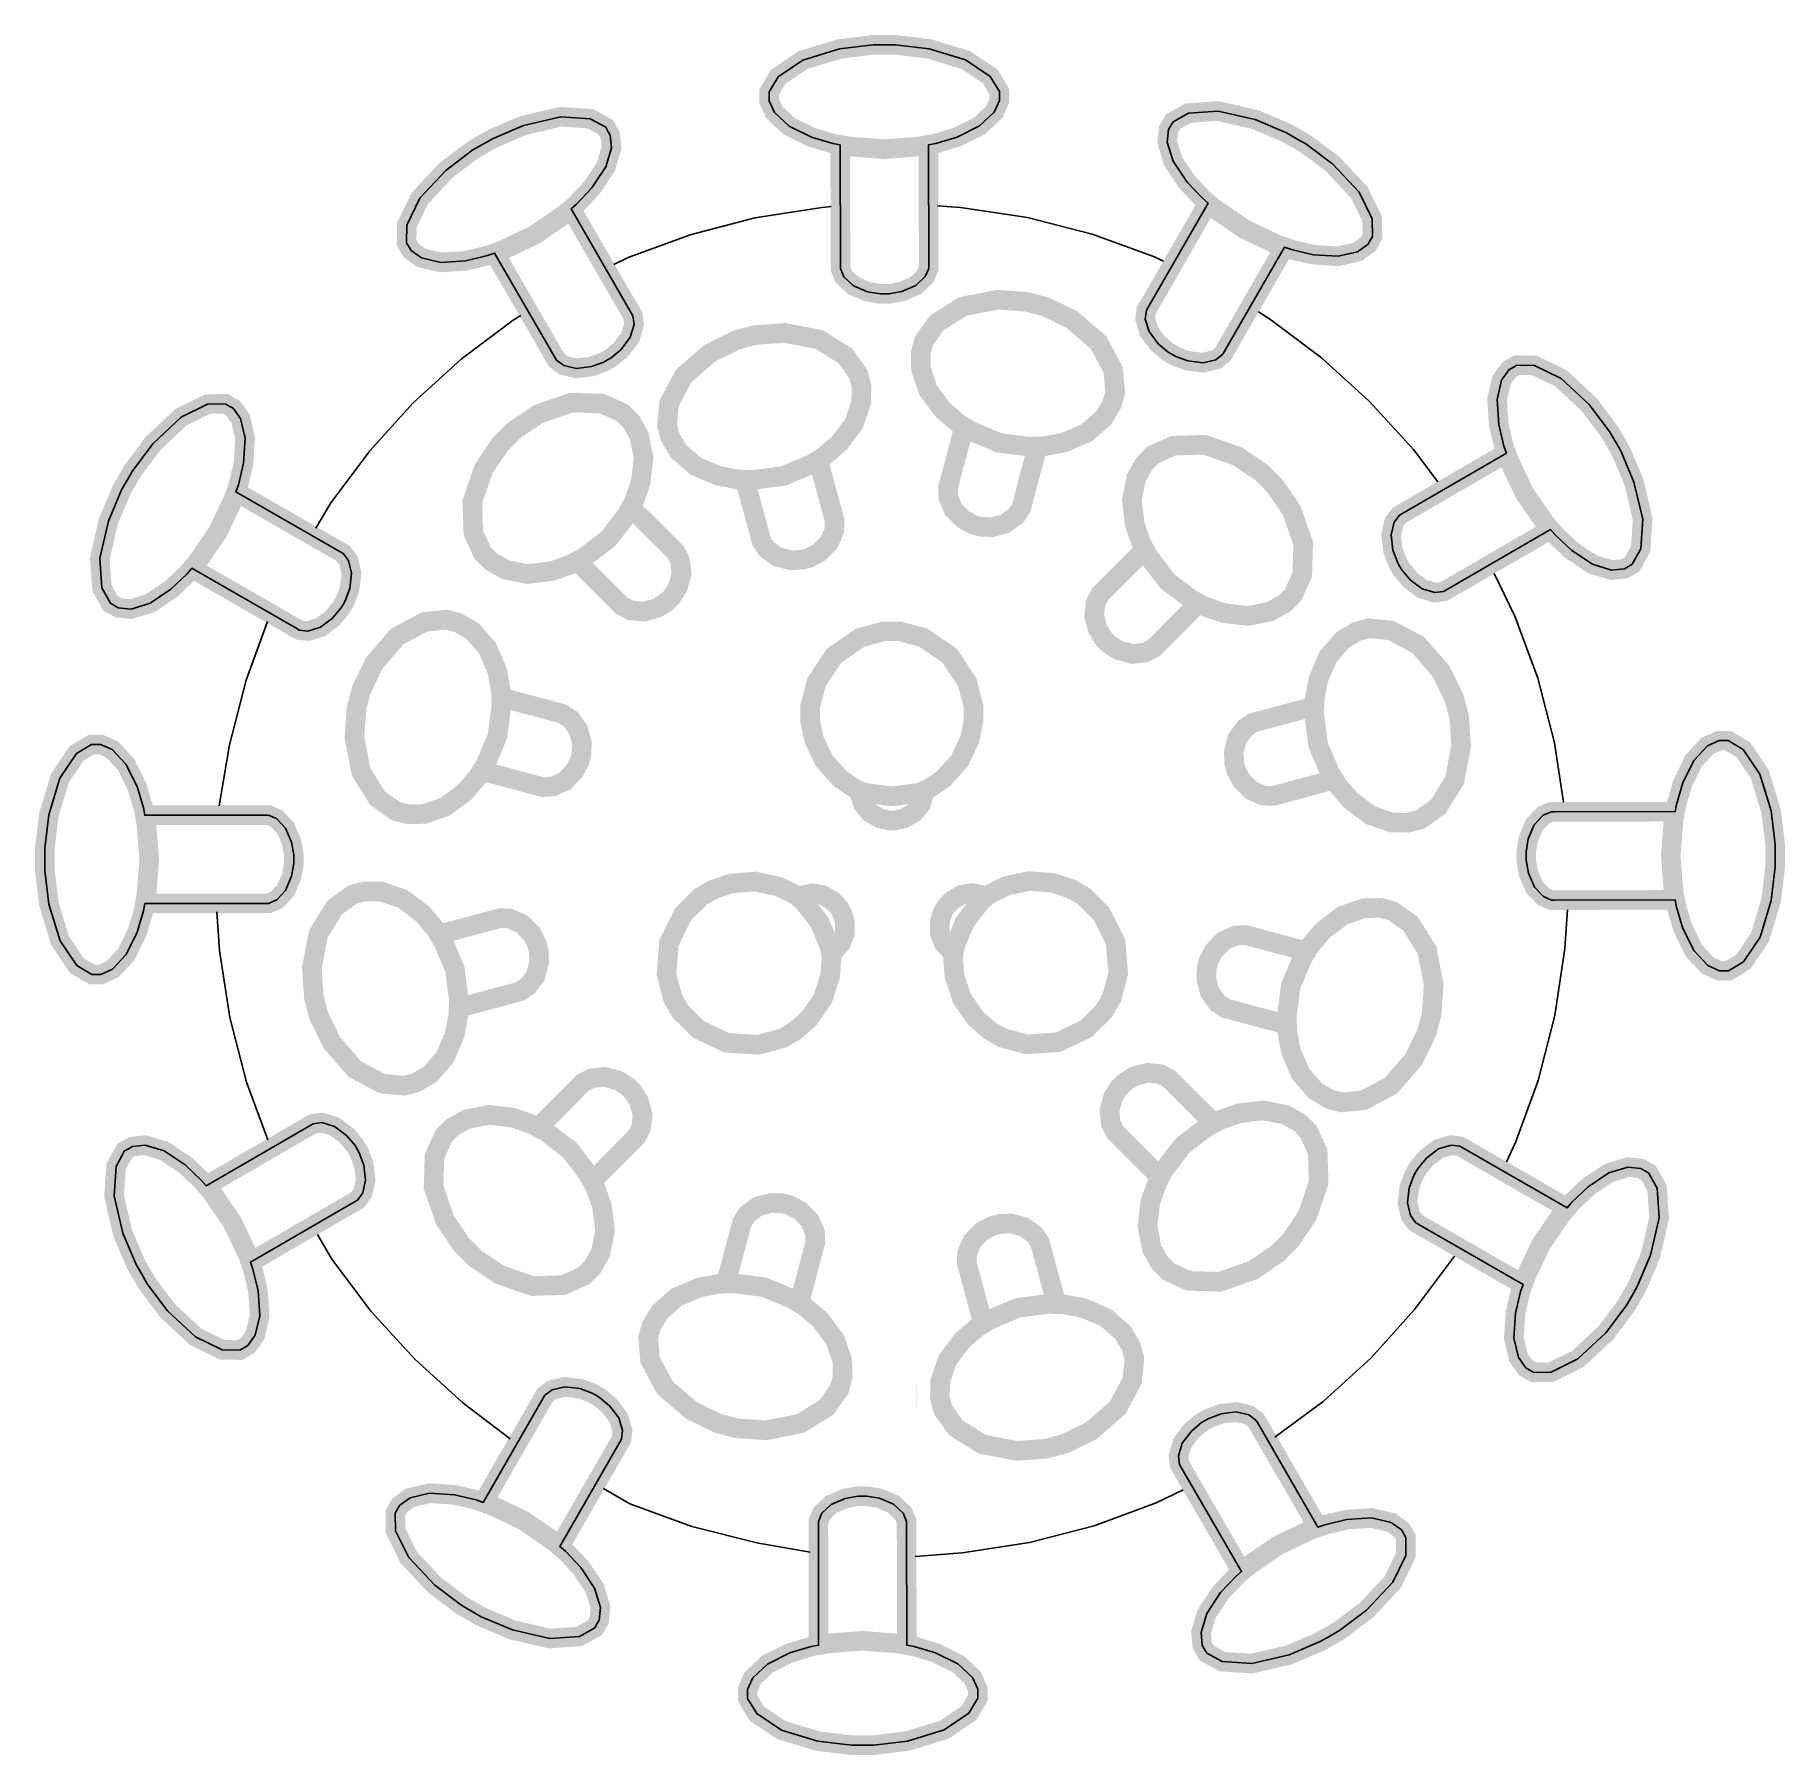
# Model space of a CAD drawing. Header units: inches. Extents: x 0.06 to 5.02, y -0.05 to 4.82.
import ezdxf

# ---------------------------------------------------------------- set-up
doc = ezdxf.new("R2010")
doc.units = ezdxf.units.IN
doc.header["$MEASUREMENT"] = 0

msp = doc.modelspace()

# ---------------------------------------------------------------- linework, layer by layer
at = {"color": 250}
for p, q in [((2.096445821526475, 4.3048946316437), (2.286628457346263, 4.334144068093625)), ((2.286628457346263, 4.334144068093625), (2.312517597619286, 4.337713911778305)), ((2.613530934563371, 4.339013033889204), (2.678477779718841, 4.334748928533102)), ((2.678477779718841, 4.334748928533102), (2.868760386448907, 4.305991540334396)), ((1.912864327776711, 4.257411985839102), (2.096445821526475, 4.3048946316437)), ((2.868760386448907, 4.305991540334396), (3.052471968241281, 4.259025768592162)), ((1.736892822279547, 4.192706788574418), (1.912864327776711, 4.257411985839102)), ((3.052471968241281, 4.259025768592162), (3.228624693205968, 4.194806803422086)), ((1.696238248109027, 4.173055784434765), (1.736892822279547, 4.192706788574418)), ((3.228624693205968, 4.194806803422086), (3.253784624993269, 4.182730713716028)), ((1.411648682198815, 4.015563274600167), (1.432695250089378, 4.028393439527635)), ((3.523146938416638, 4.039225502612319), (3.554352361463059, 4.018645200534856)), ((3.554352361463059, 4.018645200534856), (3.702052326645011, 3.908538361577186)), ((1.264273768002394, 3.905082189949456), (1.411648682198815, 4.015563274600167)), ((1.128398467662833, 3.781178955614617), (1.264273768002394, 3.905082189949456)), ((3.702052326645011, 3.908538361577186), (3.838305668163483, 3.785020538065554)), ((1.004936497359819, 3.644927941989405), (1.128398467662833, 3.781178955614617)), ((3.838305668163483, 3.785020538065554), (3.962149612313862, 3.649154493752496)), ((0.8947903816078772, 3.497294017199877), (1.004936497359819, 3.644927941989405)), ((3.962149612313862, 3.649154493752496), (4.031249440257635, 3.557016602161945)), ((0.8517578663598264, 3.426202960610145), (0.8947903816078772, 3.497294017199877)), ((4.19132247487476, 3.297543860339798), (4.249840526849939, 3.176576697201075)), ((4.249840526849939, 3.176576697201075), (4.314480785796967, 3.00057383863548)), ((0.6544041322592565, 2.995343740339606), (0.7148704850855112, 3.161221860231409)), ((0.6074367667132934, 2.811642476482572), (0.6544041322592565, 2.995343740339606)), ((4.314480785796967, 3.00057383863548), (4.361970319568877, 2.81704186817222)), ((0.5786690867295537, 2.638912270733549), (0.6074367667132934, 2.811642476482572)), ((4.361970319568877, 2.81704186817222), (4.387734124807244, 2.649739550720127)), ((0.5792757118902252, 2.229521829630692), (0.571762664870466, 2.338545453376021)), ((4.399079953392748, 2.344699724019188), (4.391865874184015, 2.234943594068737)), ((4.391865874184015, 2.234943594068737), (4.363098581328005, 2.044662364932134)), ((0.6085794530378408, 2.039301352037574), (0.5792757118902252, 2.229521829630692)), ((0.6560630893081703, 1.855719720528463), (0.6085794530378408, 2.039301352037574)), ((4.363098581328005, 2.044662364932134), (4.316142714243073, 1.860949405546298)), ((0.7159586621891055, 1.692839491753378), (0.6560630893081703, 1.855719720528463)), ((4.316142714243073, 1.860949405546298), (4.251923749072994, 1.684796680581611)), ((4.251923749072994, 1.684796680581611), (4.225715997821917, 1.630189254882245)), ((1.008388707124628, 1.207149934384172), (0.8978640419817916, 1.354530909991826)), ((4.075760768592303, 1.359059107667218), (3.965662195195407, 1.211418570429073)), ((4.078340793328957, 1.363321245516403), (4.075760768592303, 1.359059107667218)), ((1.132291528181429, 1.07127166264742), (1.008388707124628, 1.207149934384172)), ((3.965662195195407, 1.211418570429073), (3.842205177221045, 1.075166868007129)), ((1.268552170945249, 0.9478063338194843), (1.132291528181429, 1.07127166264742)), ((3.842205177221045, 1.075166868007129), (3.706271439403406, 0.9512717614737168)), ((1.402797223048371, 0.8453902873171838), (1.268552170945249, 0.9478063338194843)), ((3.706271439403406, 0.9512717614737168), (3.57, 0.85)), ((3.309796573699684, 0.700420774174628), (3.233711537551368, 0.6636369163565236)), ((1.918067315512632, 0.5972855928046169), (1.741913626232522, 0.6614976247145826)), ((3.233711537551368, 0.6636369163565236), (3.057691335323776, 0.5989445498535305)), ((2.101778346267622, 0.5503158591994615), (1.918067315512632, 0.5972855928046169)), ((3.057691335323776, 0.5989445498535305), (2.874159227101171, 0.5514540256158905)), ((2.252573745179288, 0.5245294877787134), (2.101778346267622, 0.5503158591994615)), ((2.874159227101171, 0.5514540256158905), (2.683908897776804, 0.522153426782931)), ((2.683908897776804, 0.522153426782931), (2.55, 0.5120260770257283))]:
    msp.add_line(p, q, dxfattribs=at)
at = {"linetype": 'Continuous'}
for p, q in [((0.8978640419817916, 1.354530909991826), (0.8573142728641222, 1.424765170338817)), ((1.741913626232522, 0.6614976247145826), (1.667737805167483, 0.7043230549738445))]:
    msp.add_line(p, q, dxfattribs=at)
at = {"color": 250, "const_width": 0.05555429999999999}
for points in [[(2.338646424471037, 4.168943035723347), (2.338159747938506, 4.51162732445855), (2.317544495051891, 4.51548403917718), (2.256916370046834, 4.533558456411798), (2.193334715617137, 4.564805339776106), (2.151828441797084, 4.603492066615875), (2.136974395796437, 4.636503086251908), (2.136964954386512, 4.647468938287194), (2.136931678578638, 4.661820352598006), (2.162484236752822, 4.704931280107804), (2.232285023381535, 4.751863029340205), (2.33589112830021, 4.783572648126629), (2.431087131328653, 4.795320516333613), (2.462792518784119, 4.795343017417796), (2.494524603521497, 4.795412286601563), (2.58972851989077, 4.783988136394539), (2.693422593878205, 4.752523314451796), (2.763388833051539, 4.705769043246486), (2.789067580691479, 4.662751414073734), (2.789092329435514, 4.648411282013683), (2.789093243781599, 4.637456712229161), (2.774318079160833, 4.604396928345579), (2.732923145560112, 4.56555917773883), (2.66939929329927, 4.534140629173651), (2.608857435177292, 4.51588679902383), (2.588249760719917, 4.511958242869369), (2.588795865196252, 4.169265688573391), (2.588769073867069, 4.161596256897925), (2.578914161907292, 4.138433018560743), (2.552120590437664, 4.113112672435502), (2.5123875490683, 4.096023335890735), (2.475952437318394, 4.089651865748618), (2.463845317512686, 4.089639617883092), (2.451687296827008, 4.089624353327576), (2.415243617063961, 4.095894592982365), (2.375443959160404, 4.112879304659629), (2.348558065287865, 4.13814396794008), (2.338619633141851, 4.161273604047878), (2.338646424471037, 4.168943035723347)], [(1.530499257196257, 3.908691553257349), (1.358769572343175, 4.205205970849919), (1.338953709844849, 4.198259562177274), (1.277432946858025, 4.183594804507301), (1.206715672013817, 4.178861642814658), (1.151470455613303, 4.191633962449732), (1.122045418639986, 4.21281952517813), (1.116571418831304, 4.222293951550979), (1.1093739309002, 4.234744176588368), (1.109979304006493, 4.284777814996964), (1.146951460508358, 4.360385418183427), (1.2208050288431, 4.439657197431943), (1.297410098893073, 4.497364328426638), (1.32487445489393, 4.513272529784999), (1.352287910014819, 4.529177714453372), (1.440449815286185, 4.56686187901785), (1.545974453140281, 4.591459393237011), (1.629900560968034, 4.585985598859752), (1.67366901586835, 4.561603620768567), (1.680872446593834, 4.549152569175101), (1.686338135548943, 4.539669202460374), (1.690086249099717, 4.503609057635229), (1.673666909537666, 4.449363786059303), (1.634402871830317, 4.390350122023623), (1.591077552098999, 4.344238953417969), (1.575201174284854, 4.330555612177523), (1.746922332074097, 4.034052476835715), (1.750768019056048, 4.027439649026309), (1.753810609998894, 4.002421978464195), (1.743261105462008, 3.967078295096071), (1.717454015588449, 3.932372569167083), (1.689075979263158, 3.908726460516387), (1.678585214037444, 3.902623473954141), (1.668051813492535, 3.896576898645712), (1.633398610231689, 3.883708005773265), (1.590391270395406, 3.878573717097475), (1.554474335531562, 3.886961582736982), (1.534346321771671, 3.902088630105244), (1.530499257196257, 3.908691553257349)], [(3.209377596546645, 4.049745214535893), (3.38028818751611, 4.346792815257507), (3.364340321987176, 4.360470186535316), (3.320881145473279, 4.406384857139972), (3.281478060370227, 4.465274469843415), (3.264861178624205, 4.519510703498037), (3.268549179257124, 4.555536123014422), (3.274044948053848, 4.565069927361741), (3.281194570735706, 4.577493449225813), (3.324813157079444, 4.602048697654077), (3.408764263333825, 4.607788371744633), (3.514319913856884, 4.583465190565892), (3.602616737402154, 4.546044700833452), (3.630152388811036, 4.530170054333812), (3.657660819931873, 4.514390060123734), (3.734335014272022, 4.45684885990781), (3.808400340557226, 4.377791918768741), (3.845613173402334, 4.3023562795016), (3.846375542883729, 4.252233370639745), (3.839214637951107, 4.239801321711834), (3.833740056062447, 4.230274666834893), (3.804385750410445, 4.209046097884331), (3.749179822624678, 4.196128066404544), (3.678427903751041, 4.200647897783945), (3.616855641837216, 4.215128110586772), (3.597120040469716, 4.222042800649467), (3.426189640185648, 3.924997955114776), (3.422309484238315, 3.91836928331536), (3.402235604943561, 3.903179827431107), (3.366335778806466, 3.894704558507569), (3.323311969436685, 3.899759687320254), (3.288668659012667, 3.912513727576779), (3.27816702351489, 3.918527765477543), (3.267622752697917, 3.924598214632123), (3.239184493928439, 3.9482109810554), (3.213225687996678, 3.982827088499726), (3.202504083812179, 4.018110491166006), (3.205546963885818, 4.043109654769166), (3.209377596546645, 4.049745214535893)], [(2.645460450613885, 3.547996261947997), (2.689360853018772, 3.712789756870245), (2.673262862261689, 3.722701910702024), (2.629595383662807, 3.759932480303043), (2.5877974258985, 3.8155407236374), (2.567001306937212, 3.875951556574449), (2.566377826542193, 3.92293540350291), (2.570245748273768, 3.937461052592655), (2.575302023806777, 3.95646569880705), (2.611739460283645, 4.007714723412345), (2.686333316536913, 4.054191847992797), (2.783666848911949, 4.073032879689539), (2.866895427870105, 4.067262347252569), (2.893303891724848, 4.060196971336685), (2.919658438009631, 4.053179479610778), (2.994729910217752, 4.016780646380781), (3.06975905288944, 3.952057593687388), (3.111342314478756, 3.874580422497453), (3.117488081347953, 3.811987003118181), (3.112430428221481, 3.792972452246484), (3.108542697175304, 3.778449558343664), (3.084575444794344, 3.738025860921146), (3.036490486881665, 3.695948839608605), (2.972592667599339, 3.668519845989386), (2.916231070565044, 3.657963536040179), (2.897364561387046, 3.6574072704233), (2.853467175672149, 3.492562874621085), (2.851183551340443, 3.484056361827252), (2.836165940589717, 3.460722708719784), (2.806381461737118, 3.438796751055885), (2.768275563321207, 3.428760506443668), (2.73612467652158, 3.429890363955735), (2.72607526936956, 3.432550122571274), (2.715944985862603, 3.435281707471778), (2.687524593029536, 3.450239493779057), (2.659478635625017, 3.477906874812756), (2.644588982428744, 3.511750740249416), (2.643186730939479, 3.539488371560701), (2.645460450613885, 3.547996261947997)], [(2.112345086841874, 3.398441995174243), (2.067989854850193, 3.563132547104109), (2.049106501778909, 3.563689212879213), (1.992653200896208, 3.574105494338895), (1.928687510662325, 3.601357191036587), (1.880456133500509, 3.643230747812608), (1.856388076260688, 3.68360125091451), (1.852489158840312, 3.698106661730792), (1.84735024500793, 3.717125929977055), (1.853320125008282, 3.77972031497109), (1.89467932856547, 3.857282194016888), (1.969542806957046, 3.922248456054304), (2.044530957392845, 3.958857174882171), (2.070877215977008, 3.965935215473777), (2.097219080277718, 3.973054252288048), (2.180440851666068, 3.979067002655842), (2.277778186741395, 3.960551341705355), (2.352566826661316, 3.914206644717151), (2.389169411401144, 3.863056618418392), (2.394306686136998, 3.844098155709397), (2.398204225963911, 3.829582840235815), (2.397639670488927, 3.782622884133667), (2.3770246736175, 3.722166384036565), (2.335419303128667, 3.666426473321826), (2.291874746121858, 3.629119447775949), (2.275826295631442, 3.619135078148543), (2.320171622965821, 3.454445903812138), (2.322434637994665, 3.445963276684931), (2.3210990012103, 3.418212691567132), (2.306311298092112, 3.384336854507535), (2.278365540641716, 3.356612310498234), (2.249974294166532, 3.3415094755463), (2.239885333303751, 3.338803524935281), (2.229766658469066, 3.336101707104649), (2.197671169370213, 3.334871430913988), (2.159549315936857, 3.344828001147046), (2.1297245777607, 3.366674932115118), (2.11461800652802, 3.389957990453574), (2.112345086841874, 3.398441995174243)], [(3.929293882064283, 3.466499192735068), (4.225816565217626, 3.638288305531956), (4.218802463040399, 3.65805300564725), (4.204137154333042, 3.719569806771152), (4.199403854881055, 3.790286091149631), (4.212183338002133, 3.84558281176811), (4.233371504142482, 3.874953976464269), (4.242895867079877, 3.880424059702831), (4.255296017793373, 3.887624473738324), (4.305330620517392, 3.887026033892143), (4.380927492490477, 3.850049312189358), (4.460149610693142, 3.776201641356197), (4.517913841738382, 3.699644158954071), (4.533822180856092, 3.672180793418944), (4.549727503283808, 3.644768328763785), (4.587402024694054, 3.556537090891311), (4.612010821163976, 3.451020980101052), (4.606517217472117, 3.367097627460225), (4.582145144038233, 3.323327794966447), (4.569744993324736, 3.316127380930954), (4.560222007980803, 3.310667202349692), (4.524150580904893, 3.306910561735078), (4.469857163635924, 3.323346693921741), (4.410849009974093, 3.362650350258296), (4.364778837591107, 3.405980064273066), (4.351164828951767, 3.421846798932977), (4.054643523391887, 3.250067590793389), (4.047981172295975, 3.246228791778748), (4.022963501733861, 3.243186200835902), (3.987632478209961, 3.253754137093929), (3.952933640248284, 3.279610750253994), (3.929277626940288, 3.307990164172746), (3.923222786071086, 3.318464136773848), (3.917126687476151, 3.329004425286068), (3.904267699261006, 3.363656250953452), (3.89911524036714, 3.406605540439391), (3.907503106006648, 3.442522475303234), (3.92263015337491, 3.462650489063125), (3.929293882064283, 3.466499192735068)], [(0.7981356564913688, 3.141062703453244), (0.5010860748382929, 3.311973569941403), (0.4874251090573642, 3.296063807688864), (0.4415048827860598, 3.252615500147694), (0.3826620834749984, 3.213135230160798), (0.3284252464823785, 3.196528528590769), (0.2923949199301423, 3.20016673041849), (0.2828621060485536, 3.205662361455868), (0.2703817405101334, 3.212809794003812), (0.2458973097839857, 3.256529589502606), (0.2401467949217592, 3.34042162598748), (0.2644258279070301, 3.446064186964531), (0.3018946076718854, 3.534293716507327), (0.3177124557899756, 3.561776690180366), (0.3335395599345683, 3.589318954037867), (0.3910454452191403, 3.666058637733056), (0.4700905007694482, 3.740125617130415), (0.5455467236066546, 3.777355779621893), (0.5955995709047381, 3.778057219822299), (0.6080785588496962, 3.770899882617053), (0.6176123631970152, 3.765404113820329), (0.6388442453796992, 3.736109924908864), (0.6517543984264456, 3.680854611595939), (0.6472280209146669, 3.610113699454371), (0.6327474209841059, 3.548531395123898), (0.6258310114930172, 3.528725359080521), (0.9228805931460928, 3.357814492592364), (0.9295244637663924, 3.353992800273414), (0.9446966946055002, 3.333911220470898), (0.9531867752221915, 3.298059815545539), (0.9481350049344291, 3.255045635314367), (0.9353657658570206, 3.220343861261965), (0.9293517732490565, 3.209791738162258), (0.9232888153997844, 3.199286810455799), (0.8997249689250157, 3.170851843895003), (0.8650652356957634, 3.144949586976404), (0.8297796358877563, 3.13424848090324), (0.8047781495182063, 3.137231106476993), (0.7981356564913688, 3.141062703453244)], [(1.713436226193485, 3.211917039749494), (1.592647454261966, 3.332365207337364), (1.57600270238708, 3.323392630504397), (1.521950033893883, 3.304175671099629), (1.452962824065681, 3.295759057759363), (1.390240869854944, 3.307925592187305), (1.349176176163451, 3.330841120372878), (1.338548591736046, 3.341466474448784), (1.324647782153522, 3.355343750584626), (1.298479551385592, 3.412554128126435), (1.295528321217673, 3.500438601957118), (1.327847445862251, 3.594159904670045), (1.37449564237098, 3.663363485231192), (1.393776542347612, 3.682651255866781), (1.413004902347748, 3.701996815349649), (1.482073528845375, 3.748818375914535), (1.575677760411357, 3.781424392735699), (1.663536647890835, 3.77867479442535), (1.72083244105879, 3.752683959785904), (1.734734628234776, 3.738816588307365), (1.745360835068719, 3.728181329574155), (1.768419854701024, 3.687234334402387), (1.780792774478911, 3.624552220875719), (1.772624961254022, 3.55551923436113), (1.753580294422904, 3.501416989811651), (1.744648893088874, 3.484748451477098), (1.865429137956553, 3.36431156613999), (1.871639161499749, 3.358147305633413), (1.88435396564875, 3.333419965391233), (1.888514656456856, 3.296696661454913), (1.87813054686332, 3.258694850077698), (1.861032971729121, 3.231440349081891), (1.853700797438883, 3.224019673898488), (1.846328743016374, 3.216675219283503), (1.819118817059367, 3.199540271678852), (1.781130588362544, 3.189043425463067), (1.744391249011276, 3.193042743408967), (1.719646249736681, 3.205752779242915), (1.713436226193485, 3.211917039749494)], [(3.080662189689867, 3.24436828381482), (3.201083659995824, 3.365110287646757), (3.192061559876351, 3.381761927488953), (3.172854505128884, 3.435813218388688), (3.164484398385134, 3.504844441129549), (3.176649555219613, 3.567556490682983), (3.199569477688639, 3.60858018815181), (3.210252620611824, 3.619260312555712), (3.22407046880386, 3.633169387699008), (3.281279468752206, 3.659327713809638), (3.369165320176351, 3.662288848634858), (3.462827194945473, 3.629977989551052), (3.532049207227758, 3.583317133198097), (3.551376596492552, 3.564030722847617), (3.570682537346216, 3.544807873221329), (3.6174842885965, 3.475742001910627), (3.650100210074966, 3.382136392751182), (3.647410039708423, 3.294269239710931), (3.621410939508205, 3.23691401859917), (3.607584564252331, 3.223016225706636), (3.596967737240263, 3.212377359028468), (3.555962691718149, 3.189336509614236), (3.493280578191482, 3.17696358983635), (3.424255857237666, 3.185190831005046), (3.370150857501261, 3.204215688521561), (3.353534597640139, 3.213160011202884), (3.233104861773409, 3.09235857942714), (3.226871268665723, 3.086158199038179), (3.202143928423543, 3.073443394889178), (3.165423379674146, 3.069302513395674), (3.127380572074265, 3.079682228705758), (3.100100751390008, 3.096742940397675), (3.092748031214251, 3.104055566876378), (3.08533562159162, 3.111447169110422), (3.068204806767354, 3.138686809039333), (3.057768766088837, 3.176676676832685), (3.061729842998997, 3.213431431215102), (3.074429974175644, 3.23817780808316), (3.080662189689867, 3.24436828381482)], [(1.486645201674396, 2.694284373471966), (1.321851706752148, 2.738184775876852), (1.311947818481141, 2.722146213063577), (1.27470596662936, 2.678470207400856), (1.219100478481926, 2.636692058951151), (1.158699550202179, 2.615894562396402), (1.111722852744095, 2.615249895093316), (1.097191693280501, 2.619078198195687), (1.078167237751505, 2.624137228915621), (1.026936599574549, 2.660612493150192), (0.9804562873866411, 2.73522698527414), (0.9616208113565486, 2.832549648676452), (0.967391343793515, 2.915778227634608), (0.9744514255458174, 2.942126850267504), (0.9814649101160037, 2.968532435191603), (1.017872054199577, 3.043612847741602), (1.082588776970856, 3.118632774552719), (1.160079211343014, 3.160224287687182), (1.222661348471523, 3.166361527492539), (1.241675899343218, 3.161303874366068), (1.256207058806812, 3.157475571263697), (1.296640660886632, 3.133506941289275), (1.338689607323797, 3.085365310619713), (1.366118600943016, 3.021467491337388), (1.376636669856481, 2.965121309334242), (1.377234193199092, 2.946188484245127), (1.542087116065147, 2.902279816279468), (1.550601894419752, 2.900055619891567), (1.573915738212619, 2.885040764327766), (1.595841695876518, 2.855256285475166), (1.605890600332959, 2.817168818780396), (1.604748082976668, 2.784999500259627), (1.602102623301882, 2.774907719291479), (1.599377926368688, 2.764826959071028), (1.584418762467948, 2.736396661580661), (1.556734327306571, 2.708373268677668), (1.522897611340288, 2.693462428573332), (1.4951500753717, 2.692061554677528), (1.486645201674396, 2.694284373471966)], [(2.395981402434921, 2.67233554693349), (2.395986030921905, 2.680644125547013), (2.380561187661195, 2.687120792157434), (2.338270483726708, 2.715739591236458), (2.29307653086375, 2.76573212292491), (2.263603147597462, 2.827561858318475), (2.252979559452769, 2.880318351520089), (2.253003848608015, 2.897842081432324), (2.252947457992945, 2.92073814703536), (2.27101023409607, 2.989485284571759), (2.320523968492638, 3.064337970603097), (2.394060436370643, 3.114899704078394), (2.461608445710108, 3.133511787096571), (2.484110225620694, 3.133491765718285), (2.506641458000116, 3.133538321754183), (2.574252768061808, 3.115148902194512), (2.647880937630734, 3.064816046663263), (2.697629685888685, 2.990080139317683), (2.715898173859988, 2.921368367784398), (2.715943282224294, 2.898463775117524), (2.715958611698253, 2.88093453483144), (2.705508922764517, 2.828160919253311), (2.676196030145375, 2.766289141953004), (2.631148952789953, 2.716146726557108), (2.588933040233554, 2.687448748805523), (2.573568973381285, 2.68093317133618), (2.573611112993882, 2.672597895440744), (2.573595412490525, 2.665371156653836), (2.566613463041799, 2.643554984168833), (2.54756582412858, 2.619701549367286), (2.519365049591584, 2.60357269275829), (2.49350269035304, 2.597578322514767), (2.484888706459708, 2.597564850861806), (2.476236481530635, 2.597566794239997), (2.450390995314205, 2.603453375780785), (2.422161756391176, 2.619495164017341), (2.403019856856541, 2.643309188922971), (2.395974228995402, 2.665097525895819), (2.395981402434921, 2.67233554693349)], [(3.517112311757242, 2.876980425349989), (3.681811129247882, 2.921395085285476), (3.682306989485717, 2.940276799260233), (3.6927331756027, 2.996728722549471), (3.719984872300391, 3.060694412783354), (3.761858429076412, 3.10892578994517), (3.802230309771776, 3.133003751842292), (3.816785243874564, 3.136895781295358), (3.83574508417702, 3.142042960688513), (3.898357900892195, 3.136060420843935), (3.975911252874155, 3.09471249953751), (4.040866232660807, 3.019840494082096), (4.077493121706748, 2.944910393996641), (4.084622324681389, 2.918496441907898), (4.091691838209153, 2.892161465574498), (4.097694683919647, 2.808941071779612), (4.079179022969159, 2.711603736704285), (4.032835703574417, 2.636825001441665), (3.981674395024895, 2.600213889637998), (3.96277673785317, 2.595078253998672), (3.948210521499619, 2.591177697481768), (3.901240660740171, 2.591743630550214), (3.840785538236528, 2.612368532078944), (3.785073963900232, 2.653959865130087), (3.747745489943225, 2.697567982861091), (3.737874465829584, 2.713560283600757), (3.573174009242416, 2.66920642920254), (3.564640481235241, 2.666940397483703), (3.53689153521397, 2.668215228730801), (3.502956008707499, 2.683081907604331), (3.4752413693555, 2.711026287461265), (3.460188057690073, 2.739410645969137), (3.457480729485592, 2.749489702174618), (3.454729388368453, 2.759615264976613), (3.453500489771254, 2.791720658732769), (3.46345568241085, 2.829832607508822), (3.485303990972383, 2.859667250342281), (3.508578783750067, 2.874714393631153), (3.517112311757242, 2.876980425349989)], [(0.7105746811684549, 2.362653482574213), (0.3678864305703303, 2.362167357079069), (0.3640399623439342, 2.341611256617568), (0.3459661484473133, 2.280972951436516), (0.3147147451748872, 2.217351540618269), (0.276027973042319, 2.175895754400146), (0.2430057164483215, 2.160982693733731), (0.2319943029894505, 2.160979589253731), (0.2176481828422198, 2.161006154667703), (0.1745867786189292, 2.186551824874575), (0.1276542551310642, 2.256332526669994), (0.09594580678639461, 2.359958661318225), (0.08420686182954364, 2.455143326992166), (0.08417291663569067, 2.486799824854121), (0.08410191836738376, 2.518582631384316), (0.09553419945195468, 2.613775320606563), (0.1269933666814737, 2.717480277342657), (0.1737459993878443, 2.787396263104952), (0.2167550205673032, 2.813066111730815), (0.2311035087737261, 2.8130493132148), (0.2420663441190212, 2.813109655504693), (0.2751217790119517, 2.798324999504664), (0.3139050087107444, 2.756988130269914), (0.3453839756854615, 2.693455874688953), (0.3635863016173138, 2.63292118005298), (0.3675053855350079, 2.612274438003781), (0.7101956170645926, 2.612760287980234), (0.717866984378721, 2.612783708734287), (0.7410444310710557, 2.60298739816224), (0.7663406641838411, 2.576136602898345), (0.7834904191381461, 2.536395158208861), (0.7898173183224075, 2.499966245629535), (0.7898246591520823, 2.487809327018628), (0.7898375103556053, 2.475692027036926), (0.7836191620465154, 2.439251226204523), (0.7666409512088302, 2.399491049170824), (0.7413743069969181, 2.372605430816978), (0.7182484165417755, 2.362686670226221), (0.7105746811684549, 2.362653482574213)], [(4.361073737614706, 2.6220058547265), (4.70376655341375, 2.622481249008266), (4.70756246259511, 2.643094862798353), (4.725649539673956, 2.70374141952455), (4.756936041667469, 2.767317563580399), (4.795632673164537, 2.808822459806989), (4.828652219864409, 2.823665223556874), (4.839659068122362, 2.82367905925025), (4.853959581553205, 2.823709318368135), (4.897081791313765, 2.79816528725779), (4.944003635888867, 2.728365878222539), (4.975713254675293, 2.624759773303864), (4.987451218224972, 2.529565147868883), (4.987531769659501, 2.497841590195343), (4.987562797807525, 2.466124920489114), (4.976069314999393, 2.370930647274077), (4.944614397713954, 2.26723519569318), (4.897899745137847, 2.197263446145997), (4.8549019252797, 2.171581943319133), (4.840591507191553, 2.171553061794711), (4.829525230989791, 2.171547491662106), (4.796478106950437, 2.186341088004014), (4.757698406694031, 2.22771785138666), (4.726211903121206, 2.291261251459038), (4.708025766475966, 2.35185427196405), (4.704155522174913, 2.372373066008783), (4.361462706375871, 2.371897671727016), (4.353733846756596, 2.371932728616972), (4.330560965265178, 2.381718307975641), (4.305263183641467, 2.408528933572947), (4.288114419152894, 2.448270240503085), (4.281832090926486, 2.484692953911831), (4.28181984306096, 2.49680007371754), (4.281814483162746, 2.508956716809756), (4.287982921057598, 2.545394363192821), (4.30501000655099, 2.585208320037131), (4.330235051202237, 2.612099724283519), (4.353354782652733, 2.622039534022994), (4.361073737614706, 2.6220058547265)], [(2.318455322714538, 2.228685610764003), (2.311245390202009, 2.224539314445024), (2.31332470840325, 2.207985035970322), (2.30974416339077, 2.15705268674693), (2.288997211509267, 2.092889019554143), (2.250251200212347, 2.03643842957867), (2.209862255069931, 2.000913681721959), (2.194670802709519, 1.992082244965613), (2.174836190558623, 1.98064560818623), (2.10628170737363, 1.961911008237509), (2.01671859329487, 1.967361127182533), (1.936175043201321, 2.005793175505879), (1.886262060370113, 2.054957905189784), (1.875009147717869, 2.074443883657414), (1.863702317495667, 2.093977746315022), (1.845830660169348, 2.161695372265809), (1.852629381525725, 2.250646872466302), (1.892461857805853, 2.331096606048167), (1.942776713905217, 2.381293858519794), (1.962608570869188, 2.392710685984575), (1.977801400823061, 2.401552027398224), (2.028748242241437, 2.418909110951946), (2.096988170869692, 2.424420974594181), (2.162926957791186, 2.410484415502288), (2.208913430383474, 2.388257431034782), (2.222242964307691, 2.378185131130433), (2.229442992162918, 2.382332805042875), (2.235719846133284, 2.386013199618828), (2.258076199380835, 2.39089999503819), (2.288292483541579, 2.386313692440544), (2.316358783586208, 2.369971486291896), (2.334470323608688, 2.350581583816275), (2.338798704958279, 2.343083823157752), (2.343083073395211, 2.335632569095741), (2.350943530644931, 2.310338557713097), (2.351135909843501, 2.277822034371204), (2.340065806644119, 2.249406119549488), (2.32472089443414, 2.232357478276118), (2.318455322714538, 2.228685610764003)], [(2.741468553739359, 2.3833764488183), (2.748610297040711, 2.379192718112625), (2.761909054000597, 2.38929702725882), (2.807808377822941, 2.411667250160071), (2.873747904973937, 2.425828481007104), (2.942025088384426, 2.420501875565506), (2.99298809838503, 2.403277018187914), (3.008229249977822, 2.394463375460556), (3.028084505391903, 2.383109881177224), (3.078528328283793, 2.333043426019588), (3.118629986439415, 2.252753542390518), (3.125642579028807, 2.163799379221079), (3.107941236609433, 2.095981308793264), (3.096725100012986, 2.076460318043565), (3.085476232754645, 2.05699436095422), (3.035717032207736, 2.007598199555459), (2.955311328190496, 1.968986704356592), (2.865727086962428, 1.963323779000274), (2.79713685492445, 1.981788774775426), (2.777309674385744, 1.993198941815639), (2.76204871347835, 2.002015339729922), (2.721564482341002, 2.0373795932809), (2.682677064961092, 2.093733996565122), (2.661737209701977, 2.157829763677524), (2.65797655432339, 2.208753348303151), (2.660052344977174, 2.225274909765727), (2.652848418545092, 2.229447096717573), (2.646507766316608, 2.233075171870794), (2.631120441170492, 2.250056827409865), (2.620004335899464, 2.278438775961778), (2.620156980609904, 2.310967889069768), (2.627905044639044, 2.33633235247431), (2.632224755438141, 2.343798455782741), (2.636489171073818, 2.351302538623848), (2.654481088007839, 2.37075949175221), (2.682570487708793, 2.38717643801027), (2.712744249407069, 2.391793742957506), (2.735125146323952, 2.386984714656919), (2.741468553739359, 2.3833764488183)], [(1.421366001757203, 2.110753654007969), (1.256675449827335, 2.066398422016289), (1.256135576676843, 2.047563214638047), (1.24577019609713, 1.991112930445337), (1.218518499399438, 1.927147240211455), (1.176643565029955, 1.878905958392337), (1.136273061928053, 1.854837901152516), (1.121749480893698, 1.850880933381795), (1.102748382865507, 1.845800069899758), (1.040153997871473, 1.85176994990011), (0.9625313132884054, 1.89312751436077), (0.8975747396980248, 1.968009837751524), (0.860945869720623, 2.042940213355671), (0.8538737719233992, 2.069285645383756), (0.8467550769440596, 2.095688039703045), (0.840798395995149, 2.178891916392012), (0.8593219806714771, 2.276228149392569), (0.9055963998856431, 2.350976082624142), (0.9567578793526311, 2.387617459437097), (0.9757078602905875, 2.392715528821784), (0.99022511140283, 2.396663280731936), (1.037253796768088, 2.396099262278711), (1.097707928805998, 2.375474498509328), (1.153428030206135, 2.33387188320742), (1.190747977099303, 2.29027504772718), (1.200680068253279, 2.274213675889472), (1.365371997776609, 2.318578812538453), (1.373852985807286, 2.320902633104567), (1.401603570925086, 2.319566996320201), (1.435537458335028, 2.304761122983941), (1.463250720093565, 2.276806838469705), (1.478302654165531, 2.248412575304531), (1.48106389993997, 2.238285634909073), (1.483772605737913, 2.228216483360894), (1.485001504335112, 2.196111089604739), (1.475037784631678, 2.158010423079448), (1.453209285384746, 2.128173025059066), (1.429856894445181, 2.11307609698062), (1.421366001757203, 2.110753654007969)], [(3.494899993977966, 2.270629264108526), (3.659696505590204, 2.226677960823671), (3.669530799757038, 2.242796876985753), (3.70678255626612, 2.28647150505501), (3.762394932380864, 2.328299176791222), (3.822795860660611, 2.349096673345971), (3.869772558118695, 2.349741340649055), (3.884344975308021, 2.345846721635567), (3.903319907550512, 2.340794578882944), (3.954550500434669, 2.304369802250303), (4.001036152078958, 2.229764663746271), (4.019878561369159, 2.132441036028535), (4.014108028932194, 2.04921245707038), (4.007083649238977, 2.02280838749909), (4.000023783696941, 1.996439542273552), (3.963626328060403, 1.921377974722732), (3.898913180024313, 1.846347454457582), (3.821416199519776, 1.80476694805519), (3.758827174423955, 1.798580184963328), (3.739869296309143, 1.803609763214424), (3.725277069805214, 1.807507137414835), (3.684854749976157, 1.831484294453097), (3.642803048352068, 1.879606115808056), (3.615376809919774, 1.943523744404985), (3.604858741006309, 1.99986992640813), (3.604312380046732, 2.018735057992666), (3.439449552523376, 2.062645103551787), (3.430911948164178, 2.06492295600658), (3.407579672650171, 2.079950471414606), (3.38565233739281, 2.109725045609904), (3.37560481052983, 2.147822416961977), (3.37674595029266, 2.179981830825443), (3.379443949943941, 2.190015822946313), (3.382109218933329, 2.200104848727538), (3.397076648394842, 2.228594574161712), (3.424761083556219, 2.256617967064705), (3.4585878948652, 2.271530184762503), (3.48634533549109, 2.272929681064845), (3.494899993977966, 2.270629264108526)], [(1.755223907055266, 1.696007303608125), (1.634784266531235, 1.575207249425843), (1.643766486518437, 1.558631830152065), (1.662973541265903, 1.50458053925233), (1.671383266638859, 1.435543806137622), (1.659215354617456, 1.372811947269584), (1.636316619056494, 1.331795399271134), (1.625674472355976, 1.321119669150686), (1.611807100877435, 1.3072174819747), (1.554593706645635, 1.281100152086738), (1.466702344847642, 1.278099398632313), (1.373047358045831, 1.310459781002624), (1.303843777484686, 1.357107977511353), (1.284549118881786, 1.37633935420148), (1.265211824959691, 1.395627142145422), (1.218400169052105, 1.464694391049587), (1.185782869980178, 1.55829009555173), (1.18847304034672, 1.646157248591981), (1.214463874986166, 1.703453041759937), (1.228334263154697, 1.717304328055954), (1.238966505197914, 1.727981435769865), (1.279914877963146, 1.751050360059472), (1.342606896147114, 1.763421902243896), (1.41163161710093, 1.755194661075201), (1.465723956993109, 1.736151371837544), (1.482384229766889, 1.727160542559707), (1.602822492697458, 1.847950692084688), (1.609013450485948, 1.854207483727465), (1.633720981413527, 1.86692504306339), (1.670444285349847, 1.871085733871496), (1.708505524670869, 1.860693358717188), (1.735766913633986, 1.843645306869494), (1.743180700850078, 1.836263609292751), (1.750532043432374, 1.828941078156748), (1.767679912384318, 1.801678873726311), (1.778125596217068, 1.763758338534067), (1.774098203395792, 1.726962326425917), (1.761404960186455, 1.702265472844364), (1.755223907055266, 1.696007303608125)], [(3.276069185038668, 1.859808376057574), (3.396848052312885, 1.739361586063166), (3.413441641804737, 1.748401856400713), (3.467492932704471, 1.76760891114818), (3.53652277785187, 1.775969113234629), (3.5991952087761, 1.763809466773999), (3.640268429531432, 1.740882656337661), (3.650938649278033, 1.730200891007939), (3.664789674070985, 1.716401213033978), (3.690966431902754, 1.659179553241405), (3.693917662070672, 1.571295079410722), (3.661606802986867, 1.477633204641601), (3.614948701820837, 1.408431001673918), (3.595718964227239, 1.389075537533749), (3.576439441844069, 1.369797671555461), (3.507370815346442, 1.322976110990574), (3.413775110844299, 1.290358811918647), (3.32590933539751, 1.29305888694249), (3.268613542229555, 1.319049721581935), (3.254755367966227, 1.332870586463961), (3.244085148219627, 1.343552351793684), (3.221014846336558, 1.384490819901615), (3.208643304152132, 1.447182838085583), (3.216821022034323, 1.516214447006709), (3.235915212151947, 1.570309803588878), (3.244838347925204, 1.586918913979625), (3.124117531001332, 1.707347533755959), (3.117857722668564, 1.713589392424417), (3.105072208324993, 1.738316471163531), (3.100989115678769, 1.775089559889423), (3.111323701985798, 1.81309825923395), (3.128419899526534, 1.840342855572455), (3.135794709135967, 1.847707119502042), (3.143125505832742, 1.855117890028144), (3.170326904725912, 1.872264119883559), (3.208306867861964, 1.882701538155537), (3.245061622244379, 1.878740461245379), (3.269806621518975, 1.86603042541143), (3.276069185038668, 1.859808376057574)], [(0.9631592066364721, 1.517994395788251), (0.6666497866653527, 1.346213534536509), (0.6736044156059714, 1.326507587583918), (0.6882713181170579, 1.264980468524675), (0.6930065985005045, 1.194263908627504), (0.6802211725850488, 1.138968014565102), (0.65904687296492, 1.109594921238096), (0.649567841225219, 1.104066032536219), (0.6371261834176022, 1.096922882460926), (0.5870286494576937, 1.097482622700527), (0.5114854265436887, 1.134445824844889), (0.4321997807749503, 1.208301321810477), (0.3744401550965597, 1.284913693105799), (0.3585883178182684, 1.312318718756263), (0.3426879024264012, 1.33978098221662), (0.3049962012638138, 1.427954031979403), (0.2803986870446528, 1.533478669833499), (0.2858882835807931, 1.617453061113641), (0.3102643641703973, 1.661171854968105), (0.3227047821438983, 1.668306090851827), (0.3321839254926388, 1.673843041038891), (0.3682014802913899, 1.677597078241553), (0.4224992465510127, 1.661170437434153), (0.4815085615960382, 1.621896908347542), (0.5275741687781067, 1.578577925546149), (0.5412446792568626, 1.562652851001575), (0.8377564672871743, 1.734443479151272), (0.844431262017045, 1.738320932479695), (0.8693944569640033, 1.741371100186582), (0.9047357722729353, 1.73081182875174), (0.9394276769745028, 1.7049561799071), (0.9631441086920358, 1.676568362668228), (0.9692289250362077, 1.666019547092169), (0.9752837659054095, 1.655545574491067), (0.9881031354913508, 1.620899259197532), (0.9932938354209584, 1.577934554680443), (0.9849073473749126, 1.542027524473901), (0.9698383503569951, 1.521881340495936), (0.9631592066364721, 1.517994395788251)], [(4.100695137504324, 1.670665100945523), (4.397683310282131, 1.499762775536831), (4.411301253616132, 1.515718906626538), (4.457225828878089, 1.559176705546972), (4.516113802485002, 1.598640596187294), (4.570350036139624, 1.615257477933316), (4.60638398271985, 1.611558195049634), (4.615968687947138, 1.606065442942901), (4.628349574492013, 1.598972231514859), (4.652889669392193, 1.555244693940807), (4.658636231450057, 1.471343110972933), (4.634294880053245, 1.365729410099529), (4.596884294978107, 1.277431208960797), (4.581067437325748, 1.249948097528411), (4.565250579673386, 1.222464986096024), (4.50769120923939, 1.14573274140553), (4.428631512913395, 1.071647605805724), (4.353185968988953, 1.034436150554079), (4.303132131225142, 1.03373484811302), (4.290690439142995, 1.040826420444532), (4.28110711150917, 1.046329077208567), (4.259878542558608, 1.07568338286057), (4.246977303703433, 1.13093745633938), (4.251498774179362, 1.201628569675748), (4.266018605611393, 1.263195321215726), (4.272936050861015, 1.282950731897829), (3.975944861393216, 1.453903958186488), (3.969259778339983, 1.457741478814626), (3.954078588016503, 1.477874786053187), (3.945596431125653, 1.513725088903777), (3.950589376807606, 1.556737354519728), (3.963371491939507, 1.591437337700629), (3.969426526062938, 1.601943367481859), (3.97543616968025, 1.612485999202302), (3.999058840760827, 1.640922880378318), (4.033720338711273, 1.666845084370865), (4.068999608597167, 1.677536974583461), (4.094007037761099, 1.674553522453629), (4.100695137504324, 1.670665100945523)], [(2.265594804627271, 1.394575005551754), (2.221687514255074, 1.229731987343), (2.237744247286424, 1.219886149422337), (2.281427140916456, 1.182693820857062), (2.323205289366161, 1.127088332709628), (2.34400278592091, 1.066687404429881), (2.344647453223994, 1.019710706971797), (2.340810884560852, 1.005120119564396), (2.335761496995154, 0.9861649966365078), (2.299274674991127, 0.9349238504642522), (2.224670225283826, 0.888443151148613), (2.127337519464866, 0.8696080622462525), (2.044118845164012, 0.8753772170897569), (2.017762921285766, 0.8823848041583631), (1.991364913125709, 0.8894527643437059), (1.916284225057018, 0.9258579274958189), (1.8412642982459, 0.9905746502670971), (1.799664795069356, 1.068007637626909), (1.793567173893205, 1.13058426438157), (1.798617939052366, 1.149549291966759), (1.802453130122046, 1.164129974716859), (1.826431664753769, 1.204562199203216), (1.874525149730287, 1.246627938264994), (1.938422969012613, 1.274056931884212), (1.99477603898307, 1.284624524084183), (2.013701976104874, 1.285172524140288), (2.057601000916299, 1.449956114405235), (2.059823558207671, 1.458531698297109), (2.074856583989545, 1.481903592440321), (2.104632535778306, 1.503840832354983), (2.142729907130378, 1.513888359217962), (2.174839797707339, 1.512754107422443), (2.184981363465059, 1.510031049585777), (2.195069011652822, 1.507355875939089), (2.223492421175878, 1.492347188751843), (2.251518569265795, 1.464682562905068), (2.266426654183207, 1.430826037624183), (2.267827528079011, 1.403078501655595), (2.265594804627271, 1.394575005551754)], [(2.906593019562481, 1.391865679090291), (2.950946873960699, 1.227165222503123), (2.969829965528918, 1.226679266922589), (3.02622934884166, 1.216310869652885), (3.090196416669004, 1.189069077612495), (3.13843933758465, 1.147133337705743), (3.162507394824472, 1.106762834603841), (3.166457474627882, 1.092189730282979), (3.1715336823234, 1.073300338672026), (3.165575346076877, 1.010643770547261), (3.124216142519689, 0.933081891501462), (3.049344137064275, 0.8681269117148095), (2.974402892487403, 0.8314924860707593), (2.948060063871269, 0.8243665159963771), (2.921655203899376, 0.8173026837599261), (2.838434121307759, 0.8112948857207812), (2.741097612788507, 0.8298164894656492), (2.666367023218932, 0.8761430162357792), (2.629716155026715, 0.9273088446934197), (2.624620138016594, 0.9462009914912977), (2.620670058213184, 0.9607740958121581), (2.621254161499704, 1.007802006921952), (2.641879063028433, 1.068257129425593), (2.68348167833034, 1.12397723082573), (2.727051816528667, 1.161250409619316), (2.743121715430213, 1.171171218522529), (2.698756578781233, 1.335863148045858), (2.696441023775892, 1.344403564020343), (2.697776660560258, 1.372154149138143), (2.712562986084982, 1.406020081540439), (2.740535440817292, 1.43379139364932), (2.768922554512089, 1.448864514629351), (2.779041229346773, 1.451566332459984), (2.789130190209555, 1.454272283071002), (2.82123256727572, 1.455552082548169), (2.859334611394472, 1.445598267502035), (2.88916236626062, 1.423700435653996), (2.904276086963677, 1.400396190407475), (2.906593019562481, 1.391865679090291)], [(1.714246519469275, 0.8375051303140629), (1.543343091985813, 0.5405090338104137), (1.559260293243046, 0.5269015531789109), (1.602718643200865, 0.4809809397798746), (1.642181569525764, 0.4220860329128491), (1.658798175753093, 0.367847818326767), (1.655140302370117, 0.3318212374271853), (1.649646861466652, 0.322231579871248), (1.642514444687445, 0.3098591750974101), (1.598836705918591, 0.2853141731613797), (1.514885186386172, 0.2795715276736339), (1.409309588789165, 0.3038964735735695), (1.321013178521934, 0.3413199347031981), (1.293530067089548, 0.3571367923555581), (1.265987803232046, 0.3729638965001509), (1.189315262004052, 0.4305169823048367), (1.115238240190046, 0.5095624249828767), (1.078027749253824, 0.5850149021674287), (1.077316404396117, 0.6350691270589743), (1.084466440356014, 0.6474956203202364), (1.089902643449584, 0.6570366997625977), (1.119214313782392, 0.6783216799669761), (1.174469764854664, 0.6912328234794527), (1.245210676996231, 0.6867064459676738), (1.306795309219964, 0.6721699928284945), (1.326581398189393, 0.6652553480585996), (1.497484825672855, 0.9622514445622489), (1.501323861653801, 0.9689474227385131), (1.521395812317709, 0.984123012102543), (1.557306369668182, 0.9926028462270018), (1.600268560960242, 0.9876128266494382), (1.634980239669946, 0.9748422099785674), (1.645524923764956, 0.968774732221177), (1.656027661337503, 0.9627686180462534), (1.684464955791557, 0.9391489183628662), (1.71036707495081, 0.904488194667884), (1.721068318783322, 0.8692035853256069), (1.718095735626215, 0.844201711828325), (1.714246519469275, 0.8375051303140629)], [(2.526214318276534, 0.6037371703856417), (2.526700168252985, 0.2610469388560569), (2.547263983237875, 0.2572559367105474), (2.607912055316881, 0.2391797547547341), (2.671466599186625, 0.2078831318936545), (2.712981813348556, 0.1691880942003137), (2.72783558383051, 0.1361750936328188), (2.727888211597016, 0.1251567922066373), (2.727878852085694, 0.1108617891496406), (2.702315975976171, 0.06774926783611603), (2.632525231764106, 0.02081713147598297), (2.528918961534215, -0.01089367586931875), (2.433724391202972, -0.02263124323270765), (2.40206044056039, -0.02271877262255984), (2.370285086810823, -0.0227361866948675), (2.27509241136451, -0.01130380656372346), (2.171397345509782, 0.0201538840257604), (2.101471455090189, 0.06690789432559294), (2.075752028074079, 0.1099234072860704), (2.075761525344745, 0.1242194008087973), (2.075768050003355, 0.1352274557427459), (2.090493140300232, 0.1682901657307189), (2.131879670580832, 0.2070674979279312), (2.195401883745146, 0.2385468520303803), (2.256013349986924, 0.2567930199574241), (2.276603267504266, 0.2606664971587325), (2.276107375111167, 0.6033571158160491), (2.276091531121155, 0.611082958745334), (2.285887841693202, 0.6342604054376687), (2.312738636957097, 0.6595566385504539), (2.352430558360074, 0.6767132814720698), (2.388852031934706, 0.6829866955069049), (2.401008950545613, 0.6829940363365796), (2.413126112767969, 0.6830058970743725), (2.449564585707113, 0.6768434019739011), (2.489376751679923, 0.659803440426017), (2.516269809038465, 0.6345902813635311), (2.526191035281827, 0.6114095281655001), (2.526206879271837, 0.6036836852362153), (2.526214318276534, 0.6037371703856417)], [(3.520113066529987, 0.8912142123302415), (3.691844680013916, 0.5947136612578924), (3.711607589257707, 0.6017148873806265), (3.773134846076297, 0.6163827803574431), (3.84384369145008, 0.6210625946600037), (3.899107681406665, 0.6083381451992826), (3.928520117844183, 0.5871563542738452), (3.934039724369252, 0.5776251033691405), (3.941191303914971, 0.5652367929516036), (3.9405752448881, 0.5151481017401596), (3.903618470259263, 0.4395494650458811), (3.829759379415993, 0.3603178293136471), (3.753201483735827, 0.302550626871215), (3.725798785978623, 0.2866429363843052), (3.698336522518265, 0.270742520992438), (3.610111621575717, 0.2331135610057796), (3.504629068003431, 0.2084556736698816), (3.42066225348733, 0.2139997458211784), (3.376893936346361, 0.238382714378093), (3.369742219041297, 0.2507700343299001), (3.364222750275574, 0.2603022757003347), (3.360468575313567, 0.2963188400333556), (3.376895353880313, 0.3506175967587087), (3.416168745207579, 0.4096259213380039), (3.459537389054824, 0.4556856310184921), (3.475415405965497, 0.4693081667216704), (3.303681740107001, 0.7658665519340977), (3.299784477463977, 0.7725441018508924), (3.296734309757089, 0.7975072967978512), (3.307303072571193, 0.8328442631161306), (3.333108784851289, 0.8675400843878179), (3.361496464330815, 0.891255525639621), (3.372019960218423, 0.8973034785415125), (3.382519252507977, 0.9033951828529945), (3.417175472458812, 0.9162131748454742), (3.460171268541267, 0.9214096466519966), (3.496098108062411, 0.913020403419026), (3.516226121822302, 0.8978933560507641), (3.520113066529987, 0.8912142123302415)]]:
    msp.add_lwpolyline(points, close=True, dxfattribs=at)
at = {"color": 7}
for points in [[(2.338646424471037, 4.168943035723347), (2.338159747938506, 4.51162732445855), (2.317544495051891, 4.51548403917718), (2.256916370046834, 4.533558456411798), (2.193334715617137, 4.564805339776106), (2.151828441797084, 4.603492066615875), (2.136974395796437, 4.636503086251908), (2.136964954386512, 4.647468938287194), (2.136931678578638, 4.661820352598006), (2.162484236752822, 4.704931280107804), (2.232285023381535, 4.751863029340205), (2.33589112830021, 4.783572648126629), (2.431087131328653, 4.795320516333613), (2.462792518784119, 4.795343017417796), (2.494524603521497, 4.795412286601563), (2.58972851989077, 4.783988136394539), (2.693422593878205, 4.752523314451796), (2.763388833051539, 4.705769043246486), (2.789067580691479, 4.662751414073734), (2.789092329435514, 4.648411282013683), (2.789093243781599, 4.637456712229161), (2.774318079160833, 4.604396928345579), (2.732923145560112, 4.56555917773883), (2.66939929329927, 4.534140629173651), (2.608857435177292, 4.51588679902383), (2.588249760719917, 4.511958242869369), (2.588795865196252, 4.169265688573391), (2.588769073867069, 4.161596256897925), (2.578914161907292, 4.138433018560743), (2.552120590437664, 4.113112672435502), (2.5123875490683, 4.096023335890735), (2.475952437318394, 4.089651865748618), (2.463845317512686, 4.089639617883092), (2.451687296827008, 4.089624353327576), (2.415243617063961, 4.095894592982365), (2.375443959160404, 4.112879304659629), (2.348558065287865, 4.13814396794008), (2.338619633141851, 4.161273604047878), (2.338646424471037, 4.168943035723347)], [(1.530499257196257, 3.908691553257349), (1.358769572343175, 4.205205970849919), (1.338953709844849, 4.198259562177274), (1.277432946858025, 4.183594804507301), (1.206715672013817, 4.178861642814658), (1.151470455613303, 4.191633962449732), (1.122045418639986, 4.21281952517813), (1.116571418831304, 4.222293951550979), (1.1093739309002, 4.234744176588368), (1.109979304006493, 4.284777814996964), (1.146951460508358, 4.360385418183427), (1.2208050288431, 4.439657197431943), (1.297410098893073, 4.497364328426638), (1.32487445489393, 4.513272529784999), (1.352287910014819, 4.529177714453372), (1.440449815286185, 4.56686187901785), (1.545974453140281, 4.591459393237011), (1.629900560968034, 4.585985598859752), (1.67366901586835, 4.561603620768567), (1.680872446593834, 4.549152569175101), (1.686338135548943, 4.539669202460374), (1.690086249099717, 4.503609057635229), (1.673666909537666, 4.449363786059303), (1.634402871830317, 4.390350122023623), (1.591077552098999, 4.344238953417969), (1.575201174284854, 4.330555612177523), (1.746922332074097, 4.034052476835715), (1.750768019056048, 4.027439649026309), (1.753810609998894, 4.002421978464195), (1.743261105462008, 3.967078295096071), (1.717454015588449, 3.932372569167083), (1.689075979263158, 3.908726460516387), (1.678585214037444, 3.902623473954141), (1.668051813492535, 3.896576898645712), (1.633398610231689, 3.883708005773265), (1.590391270395406, 3.878573717097475), (1.554474335531562, 3.886961582736982), (1.534346321771671, 3.902088630105244), (1.530499257196257, 3.908691553257349)], [(3.209377596546645, 4.049745214535893), (3.38028818751611, 4.346792815257507), (3.364340321987176, 4.360470186535316), (3.320881145473279, 4.406384857139972), (3.281478060370227, 4.465274469843415), (3.264861178624205, 4.519510703498037), (3.268549179257124, 4.555536123014422), (3.274044948053848, 4.565069927361741), (3.281194570735706, 4.577493449225813), (3.324813157079444, 4.602048697654077), (3.408764263333825, 4.607788371744633), (3.514319913856884, 4.583465190565892), (3.602616737402154, 4.546044700833452), (3.630152388811036, 4.530170054333812), (3.657660819931873, 4.514390060123734), (3.734335014272022, 4.45684885990781), (3.808400340557226, 4.377791918768741), (3.845613173402334, 4.3023562795016), (3.846375542883729, 4.252233370639745), (3.839214637951107, 4.239801321711834), (3.833740056062447, 4.230274666834893), (3.804385750410445, 4.209046097884331), (3.749179822624678, 4.196128066404544), (3.678427903751041, 4.200647897783945), (3.616855641837216, 4.215128110586772), (3.597120040469716, 4.222042800649467), (3.426189640185648, 3.924997955114776), (3.422309484238315, 3.91836928331536), (3.402235604943561, 3.903179827431107), (3.366335778806466, 3.894704558507569), (3.323311969436685, 3.899759687320254), (3.288668659012667, 3.912513727576779), (3.27816702351489, 3.918527765477543), (3.267622752697917, 3.924598214632123), (3.239184493928439, 3.9482109810554), (3.213225687996678, 3.982827088499726), (3.202504083812179, 4.018110491166006), (3.205546963885818, 4.043109654769166), (3.209377596546645, 4.049745214535893)], [(3.929293882064283, 3.466499192735068), (4.225816565217626, 3.638288305531956), (4.218802463040399, 3.65805300564725), (4.204137154333042, 3.719569806771152), (4.199403854881055, 3.790286091149631), (4.212183338002133, 3.84558281176811), (4.233371504142482, 3.874953976464269), (4.242895867079877, 3.880424059702831), (4.255296017793373, 3.887624473738324), (4.305330620517392, 3.887026033892143), (4.380927492490477, 3.850049312189358), (4.460149610693142, 3.776201641356197), (4.517913841738382, 3.699644158954071), (4.533822180856092, 3.672180793418944), (4.549727503283808, 3.644768328763785), (4.587402024694054, 3.556537090891311), (4.612010821163976, 3.451020980101052), (4.606517217472117, 3.367097627460225), (4.582145144038233, 3.323327794966447), (4.569744993324736, 3.316127380930954), (4.560222007980803, 3.310667202349692), (4.524150580904893, 3.306910561735078), (4.469857163635924, 3.323346693921741), (4.410849009974093, 3.362650350258296), (4.364778837591107, 3.405980064273066), (4.351164828951767, 3.421846798932977), (4.054643523391887, 3.250067590793389), (4.047981172295975, 3.246228791778748), (4.022963501733861, 3.243186200835902), (3.987632478209961, 3.253754137093929), (3.952933640248284, 3.279610750253994), (3.929277626940288, 3.307990164172746), (3.923222786071086, 3.318464136773848), (3.917126687476151, 3.329004425286068), (3.904267699261006, 3.363656250953452), (3.89911524036714, 3.406605540439391), (3.907503106006648, 3.442522475303234), (3.92263015337491, 3.462650489063125), (3.929293882064283, 3.466499192735068)], [(0.7981356564913688, 3.141062703453244), (0.5010860748382929, 3.311973569941403), (0.4874251090573642, 3.296063807688864), (0.4415048827860598, 3.252615500147694), (0.3826620834749984, 3.213135230160798), (0.3284252464823785, 3.196528528590769), (0.2923949199301423, 3.20016673041849), (0.2828621060485536, 3.205662361455868), (0.2703817405101334, 3.212809794003812), (0.2458973097839857, 3.256529589502606), (0.2401467949217592, 3.34042162598748), (0.2644258279070301, 3.446064186964531), (0.3018946076718854, 3.534293716507327), (0.3177124557899756, 3.561776690180366), (0.3335395599345683, 3.589318954037867), (0.3910454452191403, 3.666058637733056), (0.4700905007694482, 3.740125617130415), (0.5455467236066546, 3.777355779621893), (0.5955995709047381, 3.778057219822299), (0.6080785588496962, 3.770899882617053), (0.6176123631970152, 3.765404113820329), (0.6388442453796992, 3.736109924908864), (0.6517543984264456, 3.680854611595939), (0.6472280209146669, 3.610113699454371), (0.6327474209841059, 3.548531395123898), (0.6258310114930172, 3.528725359080521), (0.9228805931460928, 3.357814492592364), (0.9295244637663924, 3.353992800273414), (0.9446966946055002, 3.333911220470898), (0.9531867752221915, 3.298059815545539), (0.9481350049344291, 3.255045635314367), (0.9353657658570206, 3.220343861261965), (0.9293517732490565, 3.209791738162258), (0.9232888153997844, 3.199286810455799), (0.8997249689250157, 3.170851843895003), (0.8650652356957634, 3.144949586976404), (0.8297796358877563, 3.13424848090324), (0.8047781495182063, 3.137231106476993), (0.7981356564913688, 3.141062703453244)], [(0.7105746811684549, 2.362653482574213), (0.3678864305703303, 2.362167357079069), (0.3640399623439342, 2.341611256617568), (0.3459661484473133, 2.280972951436516), (0.3147147451748872, 2.217351540618269), (0.276027973042319, 2.175895754400146), (0.2430057164483215, 2.160982693733731), (0.2319943029894505, 2.160979589253731), (0.2176481828422198, 2.161006154667703), (0.1745867786189292, 2.186551824874575), (0.1276542551310642, 2.256332526669994), (0.09594580678639461, 2.359958661318225), (0.08420686182954364, 2.455143326992166), (0.08417291663569067, 2.486799824854121), (0.08410191836738376, 2.518582631384316), (0.09553419945195468, 2.613775320606563), (0.1269933666814737, 2.717480277342657), (0.1737459993878443, 2.787396263104952), (0.2167550205673032, 2.813066111730815), (0.2311035087737261, 2.8130493132148), (0.2420663441190212, 2.813109655504693), (0.2751217790119517, 2.798324999504664), (0.3139050087107444, 2.756988130269914), (0.3453839756854615, 2.693455874688953), (0.3635863016173138, 2.63292118005298), (0.3675053855350079, 2.612274438003781), (0.7101956170645926, 2.612760287980234), (0.717866984378721, 2.612783708734287), (0.7410444310710557, 2.60298739816224), (0.7663406641838411, 2.576136602898345), (0.7834904191381461, 2.536395158208861), (0.7898173183224075, 2.499966245629535), (0.7898246591520823, 2.487809327018628), (0.7898375103556053, 2.475692027036926), (0.7836191620465154, 2.439251226204523), (0.7666409512088302, 2.399491049170824), (0.7413743069969181, 2.372605430816978), (0.7182484165417755, 2.362686670226221), (0.7105746811684549, 2.362653482574213)], [(4.361073737614706, 2.6220058547265), (4.70376655341375, 2.622481249008266), (4.70756246259511, 2.643094862798353), (4.725649539673956, 2.70374141952455), (4.756936041667469, 2.767317563580399), (4.795632673164537, 2.808822459806989), (4.828652219864409, 2.823665223556874), (4.839659068122362, 2.82367905925025), (4.853959581553205, 2.823709318368135), (4.897081791313765, 2.79816528725779), (4.944003635888867, 2.728365878222539), (4.975713254675293, 2.624759773303864), (4.987451218224972, 2.529565147868883), (4.987531769659501, 2.497841590195343), (4.987562797807525, 2.466124920489114), (4.976069314999393, 2.370930647274077), (4.944614397713954, 2.26723519569318), (4.897899745137847, 2.197263446145997), (4.8549019252797, 2.171581943319133), (4.840591507191553, 2.171553061794711), (4.829525230989791, 2.171547491662106), (4.796478106950437, 2.186341088004014), (4.757698406694031, 2.22771785138666), (4.726211903121206, 2.291261251459038), (4.708025766475966, 2.35185427196405), (4.704155522174913, 2.372373066008783), (4.361462706375871, 2.371897671727016), (4.353733846756596, 2.371932728616972), (4.330560965265178, 2.381718307975641), (4.305263183641467, 2.408528933572947), (4.288114419152894, 2.448270240503085), (4.281832090926486, 2.484692953911831), (4.28181984306096, 2.49680007371754), (4.281814483162746, 2.508956716809756), (4.287982921057598, 2.545394363192821), (4.30501000655099, 2.585208320037131), (4.330235051202237, 2.612099724283519), (4.353354782652733, 2.622039534022994), (4.361073737614706, 2.6220058547265)], [(0.9631592066364721, 1.517994395788251), (0.6666497866653527, 1.346213534536509), (0.6736044156059714, 1.326507587583918), (0.6882713181170579, 1.264980468524675), (0.6930065985005045, 1.194263908627504), (0.6802211725850488, 1.138968014565102), (0.65904687296492, 1.109594921238096), (0.649567841225219, 1.104066032536219), (0.6371261834176022, 1.096922882460926), (0.5870286494576937, 1.097482622700527), (0.5114854265436887, 1.134445824844889), (0.4321997807749503, 1.208301321810477), (0.3744401550965597, 1.284913693105799), (0.3585883178182684, 1.312318718756263), (0.3426879024264012, 1.33978098221662), (0.3049962012638138, 1.427954031979403), (0.2803986870446528, 1.533478669833499), (0.2858882835807931, 1.617453061113641), (0.3102643641703973, 1.661171854968105), (0.3227047821438983, 1.668306090851827), (0.3321839254926388, 1.673843041038891), (0.3682014802913899, 1.677597078241553), (0.4224992465510127, 1.661170437434153), (0.4815085615960382, 1.621896908347542), (0.5275741687781067, 1.578577925546149), (0.5412446792568626, 1.562652851001575), (0.8377564672871743, 1.734443479151272), (0.844431262017045, 1.738320932479695), (0.8693944569640033, 1.741371100186582), (0.9047357722729353, 1.73081182875174), (0.9394276769745028, 1.7049561799071), (0.9631441086920358, 1.676568362668228), (0.9692289250362077, 1.666019547092169), (0.9752837659054095, 1.655545574491067), (0.9881031354913508, 1.620899259197532), (0.9932938354209584, 1.577934554680443), (0.9849073473749126, 1.542027524473901), (0.9698383503569951, 1.521881340495936), (0.9631592066364721, 1.517994395788251)], [(4.100695137504324, 1.670665100945523), (4.397683310282131, 1.499762775536831), (4.411301253616132, 1.515718906626538), (4.457225828878089, 1.559176705546972), (4.516113802485002, 1.598640596187294), (4.570350036139624, 1.615257477933316), (4.60638398271985, 1.611558195049634), (4.615968687947138, 1.606065442942901), (4.628349574492013, 1.598972231514859), (4.652889669392193, 1.555244693940807), (4.658636231450057, 1.471343110972933), (4.634294880053245, 1.365729410099529), (4.596884294978107, 1.277431208960797), (4.581067437325748, 1.249948097528411), (4.565250579673386, 1.222464986096024), (4.50769120923939, 1.14573274140553), (4.428631512913395, 1.071647605805724), (4.353185968988953, 1.034436150554079), (4.303132131225142, 1.03373484811302), (4.290690439142995, 1.040826420444532), (4.28110711150917, 1.046329077208567), (4.259878542558608, 1.07568338286057), (4.246977303703433, 1.13093745633938), (4.251498774179362, 1.201628569675748), (4.266018605611393, 1.263195321215726), (4.272936050861015, 1.282950731897829), (3.975944861393216, 1.453903958186488), (3.969259778339983, 1.457741478814626), (3.954078588016503, 1.477874786053187), (3.945596431125653, 1.513725088903777), (3.950589376807606, 1.556737354519728), (3.963371491939507, 1.591437337700629), (3.969426526062938, 1.601943367481859), (3.97543616968025, 1.612485999202302), (3.999058840760827, 1.640922880378318), (4.033720338711273, 1.666845084370865), (4.068999608597167, 1.677536974583461), (4.094007037761099, 1.674553522453629), (4.100695137504324, 1.670665100945523)], [(1.714246519469275, 0.8375051303140629), (1.543343091985813, 0.5405090338104137), (1.559260293243046, 0.5269015531789109), (1.602718643200865, 0.4809809397798746), (1.642181569525764, 0.4220860329128491), (1.658798175753093, 0.367847818326767), (1.655140302370117, 0.3318212374271853), (1.649646861466652, 0.322231579871248), (1.642514444687445, 0.3098591750974101), (1.598836705918591, 0.2853141731613797), (1.514885186386172, 0.2795715276736339), (1.409309588789165, 0.3038964735735695), (1.321013178521934, 0.3413199347031981), (1.293530067089548, 0.3571367923555581), (1.265987803232046, 0.3729638965001509), (1.189315262004052, 0.4305169823048367), (1.115238240190046, 0.5095624249828767), (1.078027749253824, 0.5850149021674287), (1.077316404396117, 0.6350691270589743), (1.084466440356014, 0.6474956203202364), (1.089902643449584, 0.6570366997625977), (1.119214313782392, 0.6783216799669761), (1.174469764854664, 0.6912328234794527), (1.245210676996231, 0.6867064459676738), (1.306795309219964, 0.6721699928284945), (1.326581398189393, 0.6652553480585996), (1.497484825672855, 0.9622514445622489), (1.501323861653801, 0.9689474227385131), (1.521395812317709, 0.984123012102543), (1.557306369668182, 0.9926028462270018), (1.600268560960242, 0.9876128266494382), (1.634980239669946, 0.9748422099785674), (1.645524923764956, 0.968774732221177), (1.656027661337503, 0.9627686180462534), (1.684464955791557, 0.9391489183628662), (1.71036707495081, 0.904488194667884), (1.721068318783322, 0.8692035853256069), (1.718095735626215, 0.844201711828325), (1.714246519469275, 0.8375051303140629)], [(3.520113066529987, 0.8912142123302415), (3.691844680013916, 0.5947136612578924), (3.711607589257707, 0.6017148873806265), (3.773134846076297, 0.6163827803574431), (3.84384369145008, 0.6210625946600037), (3.899107681406665, 0.6083381451992826), (3.928520117844183, 0.5871563542738452), (3.934039724369252, 0.5776251033691405), (3.941191303914971, 0.5652367929516036), (3.9405752448881, 0.5151481017401596), (3.903618470259263, 0.4395494650458811), (3.829759379415993, 0.3603178293136471), (3.753201483735827, 0.302550626871215), (3.725798785978623, 0.2866429363843052), (3.698336522518265, 0.270742520992438), (3.610111621575717, 0.2331135610057796), (3.504629068003431, 0.2084556736698816), (3.42066225348733, 0.2139997458211784), (3.376893936346361, 0.238382714378093), (3.369742219041297, 0.2507700343299001), (3.364222750275574, 0.2603022757003347), (3.360468575313567, 0.2963188400333556), (3.376895353880313, 0.3506175967587087), (3.416168745207579, 0.4096259213380039), (3.459537389054824, 0.4556856310184921), (3.475415405965497, 0.4693081667216704), (3.303681740107001, 0.7658665519340977), (3.299784477463977, 0.7725441018508924), (3.296734309757089, 0.7975072967978512), (3.307303072571193, 0.8328442631161306), (3.333108784851289, 0.8675400843878179), (3.361496464330815, 0.891255525639621), (3.372019960218423, 0.8973034785415125), (3.382519252507977, 0.9033951828529945), (3.417175472458812, 0.9162131748454742), (3.460171268541267, 0.9214096466519966), (3.496098108062411, 0.913020403419026), (3.516226121822302, 0.8978933560507641), (3.520113066529987, 0.8912142123302415)], [(2.526214318276534, 0.6037371703856417), (2.526700168252985, 0.2610469388560569), (2.547263983237875, 0.2572559367105474), (2.607912055316881, 0.2391797547547341), (2.671466599186625, 0.2078831318936545), (2.712981813348556, 0.1691880942003137), (2.72783558383051, 0.1361750936328188), (2.727888211597016, 0.1251567922066373), (2.727878852085694, 0.1108617891496406), (2.702315975976171, 0.06774926783611603), (2.632525231764106, 0.02081713147598297), (2.528918961534215, -0.01089367586931875), (2.433724391202972, -0.02263124323270765), (2.40206044056039, -0.02271877262255984), (2.370285086810823, -0.0227361866948675), (2.27509241136451, -0.01130380656372346), (2.171397345509782, 0.0201538840257604), (2.101471455090189, 0.06690789432559294), (2.075752028074079, 0.1099234072860704), (2.075761525344745, 0.1242194008087973), (2.075768050003355, 0.1352274557427459), (2.090493140300232, 0.1682901657307189), (2.131879670580832, 0.2070674979279312), (2.195401883745146, 0.2385468520303803), (2.256013349986924, 0.2567930199574241), (2.276603267504266, 0.2606664971587325), (2.276107375111167, 0.6033571158160491), (2.276091531121155, 0.611082958745334), (2.285887841693202, 0.6342604054376687), (2.312738636957097, 0.6595566385504539), (2.352430558360074, 0.6767132814720698), (2.388852031934706, 0.6829866955069049), (2.401008950545613, 0.6829940363365796), (2.413126112767969, 0.6830058970743725), (2.449564585707113, 0.6768434019739011), (2.489376751679923, 0.659803440426017), (2.516269809038465, 0.6345902813635311), (2.526191035281827, 0.6114095281655001), (2.526206879271837, 0.6036836852362153), (2.526214318276534, 0.6037371703856417)]]:
    msp.add_lwpolyline(points, close=True, dxfattribs=at)
at = {"color": 250, "const_width": 0.05555429999999999}
for points in [[(2.338159747938506, 4.51162732445855), (2.358969222693826, 4.507642633704206), (2.463227429858171, 4.499542865875647), (2.567466226036846, 4.507781547276245), (2.588309188663723, 4.511949977308596)], [(3.38028818751611, 4.346792815257507), (3.396344149688028, 4.332948965405174), (3.482539143300306, 4.273810961751185), (3.576974738378615, 4.228842837683064), (3.597120040469716, 4.222042800649467)], [(1.358769572343175, 4.205205970849919), (1.378798943018675, 4.212163068689065), (1.47309370445951, 4.257283272199421), (1.559224302226105, 4.316512686584241), (1.575201174284854, 4.330555612177523)], [(2.689360853018772, 3.712789756870245), (2.705125293542542, 3.702439374511486), (2.78866685438045, 3.667487503134317), (2.878452783049736, 3.656089985290762), (2.897364561387046, 3.6574072704233)], [(2.067989854850193, 3.563132547104109), (2.086839814097193, 3.562045424118196), (2.176620253031375, 3.573546988567668), (2.260091375825346, 3.608501325344584), (2.275826295631442, 3.619135078148543)], [(4.225816565217626, 3.638288305531956), (4.232772285463309, 3.618249030199156), (4.277814890811785, 3.523904483968748), (4.337110621107726, 3.437815143927887), (4.351164828951767, 3.421846798932977)], [(0.5010860748382929, 3.311973569941403), (0.5149350479367427, 3.328059108325877), (0.5740873052386859, 3.414262215723956), (0.619028993527959, 3.508580332508112), (0.6258310114930172, 3.528725359080521)], [(1.592647454261966, 3.332365207337364), (1.609549918651618, 3.340867800915594), (1.681530487096246, 3.395704634033382), (1.736363718085145, 3.467717433446528), (1.744648893088874, 3.484748451477098)], [(3.201083659995824, 3.365110287646757), (3.209526825630248, 3.348216088817879), (3.264421709098381, 3.276217350155176), (3.336454056323063, 3.221452074173923), (3.353534597640139, 3.213160011202884)], [(1.321851706752148, 2.738184775876852), (1.332208977078218, 2.753998739687128), (1.367162226048848, 2.837550205182338), (1.378550100738168, 2.927266801250514), (1.377234193199092, 2.946188484245127)], [(3.681811129247882, 2.921395085285476), (3.680664578318162, 2.902553391599251), (3.692174669831472, 2.812761670414304), (3.727188434552195, 2.729282282059561), (3.737815037885777, 2.713568549161529)], [(2.395986030921905, 2.680644125547013), (2.410761579893645, 2.675741916597604), (2.484797847207451, 2.665727246246625), (2.558772507494627, 2.675812702874707), (2.573568973381285, 2.68093317133618)], [(0.3678864305703303, 2.362167357079069), (0.3718829616206359, 2.383025666324162), (0.3799669272903119, 2.487235590036117), (0.3716797130689399, 2.591481136422757), (0.3675053855350079, 2.612274438003781)], [(4.70376655341375, 2.622481249008266), (4.699783240252867, 2.601681678910248), (4.691632571544345, 2.497420455055912), (4.699929041792217, 2.393234198853734), (4.704155522174913, 2.372373066008783)], [(2.311245390202009, 2.224539314445024), (2.308121408388174, 2.239825413935307), (2.279773640327233, 2.308949632889036), (2.234075447307843, 2.367947487551409), (2.222242964307691, 2.378185131130433)], [(2.748610297040711, 2.379192718112625), (2.736938659065137, 2.368882292953247), (2.691251537405734, 2.309782649007797), (2.663024593424454, 2.240692449750032), (2.660052344977174, 2.225274909765727)], [(1.256675449827335, 2.066398422016289), (1.257769460780559, 2.085297904549793), (1.246318797211055, 2.175081360173966), (1.211306671586862, 2.25849994299144), (1.200680068253279, 2.274213675889472)], [(3.659696505590204, 2.226677960823671), (3.649288072881101, 2.210931690517975), (3.614343089471243, 2.127439652966573), (3.602945571627688, 2.037653724297288), (3.604312380046732, 2.018735057992666)], [(1.634784266531235, 1.575207249425843), (1.626298465577617, 1.592157859508538), (1.57145310539599, 1.66414971020393), (1.499415247797458, 1.718875367555978), (1.482384229766889, 1.727160542559707)], [(3.396848052312885, 1.739361586063166), (3.379895803133662, 1.730936590646817), (3.307916873785561, 1.67603895199176), (3.253131788489706, 1.604009359954001), (3.244838347925204, 1.586918913979625)], [(0.6666497866653527, 1.346213534536509), (0.65963816791825, 1.366300969577979), (0.6145282561929278, 1.460604395842), (0.5552998322738348, 1.546734855849248), (0.5412446792568626, 1.562652851001575)], [(4.397683310282131, 1.499762775536831), (4.383792692330216, 1.483733510646826), (4.324640651238537, 1.397510180656107), (4.279701979639254, 1.303141162991982), (4.272942938828324, 1.283000255184334)], [(2.221687514255074, 1.229731987343), (2.205880438412109, 1.240138780955574), (2.122347143134974, 1.27515008027655), (2.032609360158733, 1.286530805495493), (2.013701976104874, 1.285172524140288)], [(2.950946873960699, 1.227165222503123), (2.932045752330666, 1.228320038993616), (2.842255408739181, 1.216819852137606), (2.758846730579009, 1.18180634891995), (2.743121715430213, 1.171171218522529)], [(1.543343091985813, 0.5405090338104137), (1.527255363467425, 0.5544148505832117), (1.441051980550653, 0.6135651269536948), (1.346734139285189, 0.658508796174428), (1.326581398189393, 0.6652553480585996)], [(3.691844680013916, 0.5947136612578924), (3.671764821736487, 0.5877565181259459), (3.577461395472467, 0.5426466064006236), (3.491333125599131, 0.4833613388071822), (3.475415405965497, 0.4693081667216704)], [(2.526700168252985, 0.2610469388560569), (2.505832092109938, 0.2650458379655548), (2.401632210814629, 0.2731294165074987), (2.297393965673339, 0.264894696969823), (2.276603267504266, 0.2606664971587325)]]:
    msp.add_lwpolyline(points, dxfattribs=at)

doc.saveas('drawing.dxf')
